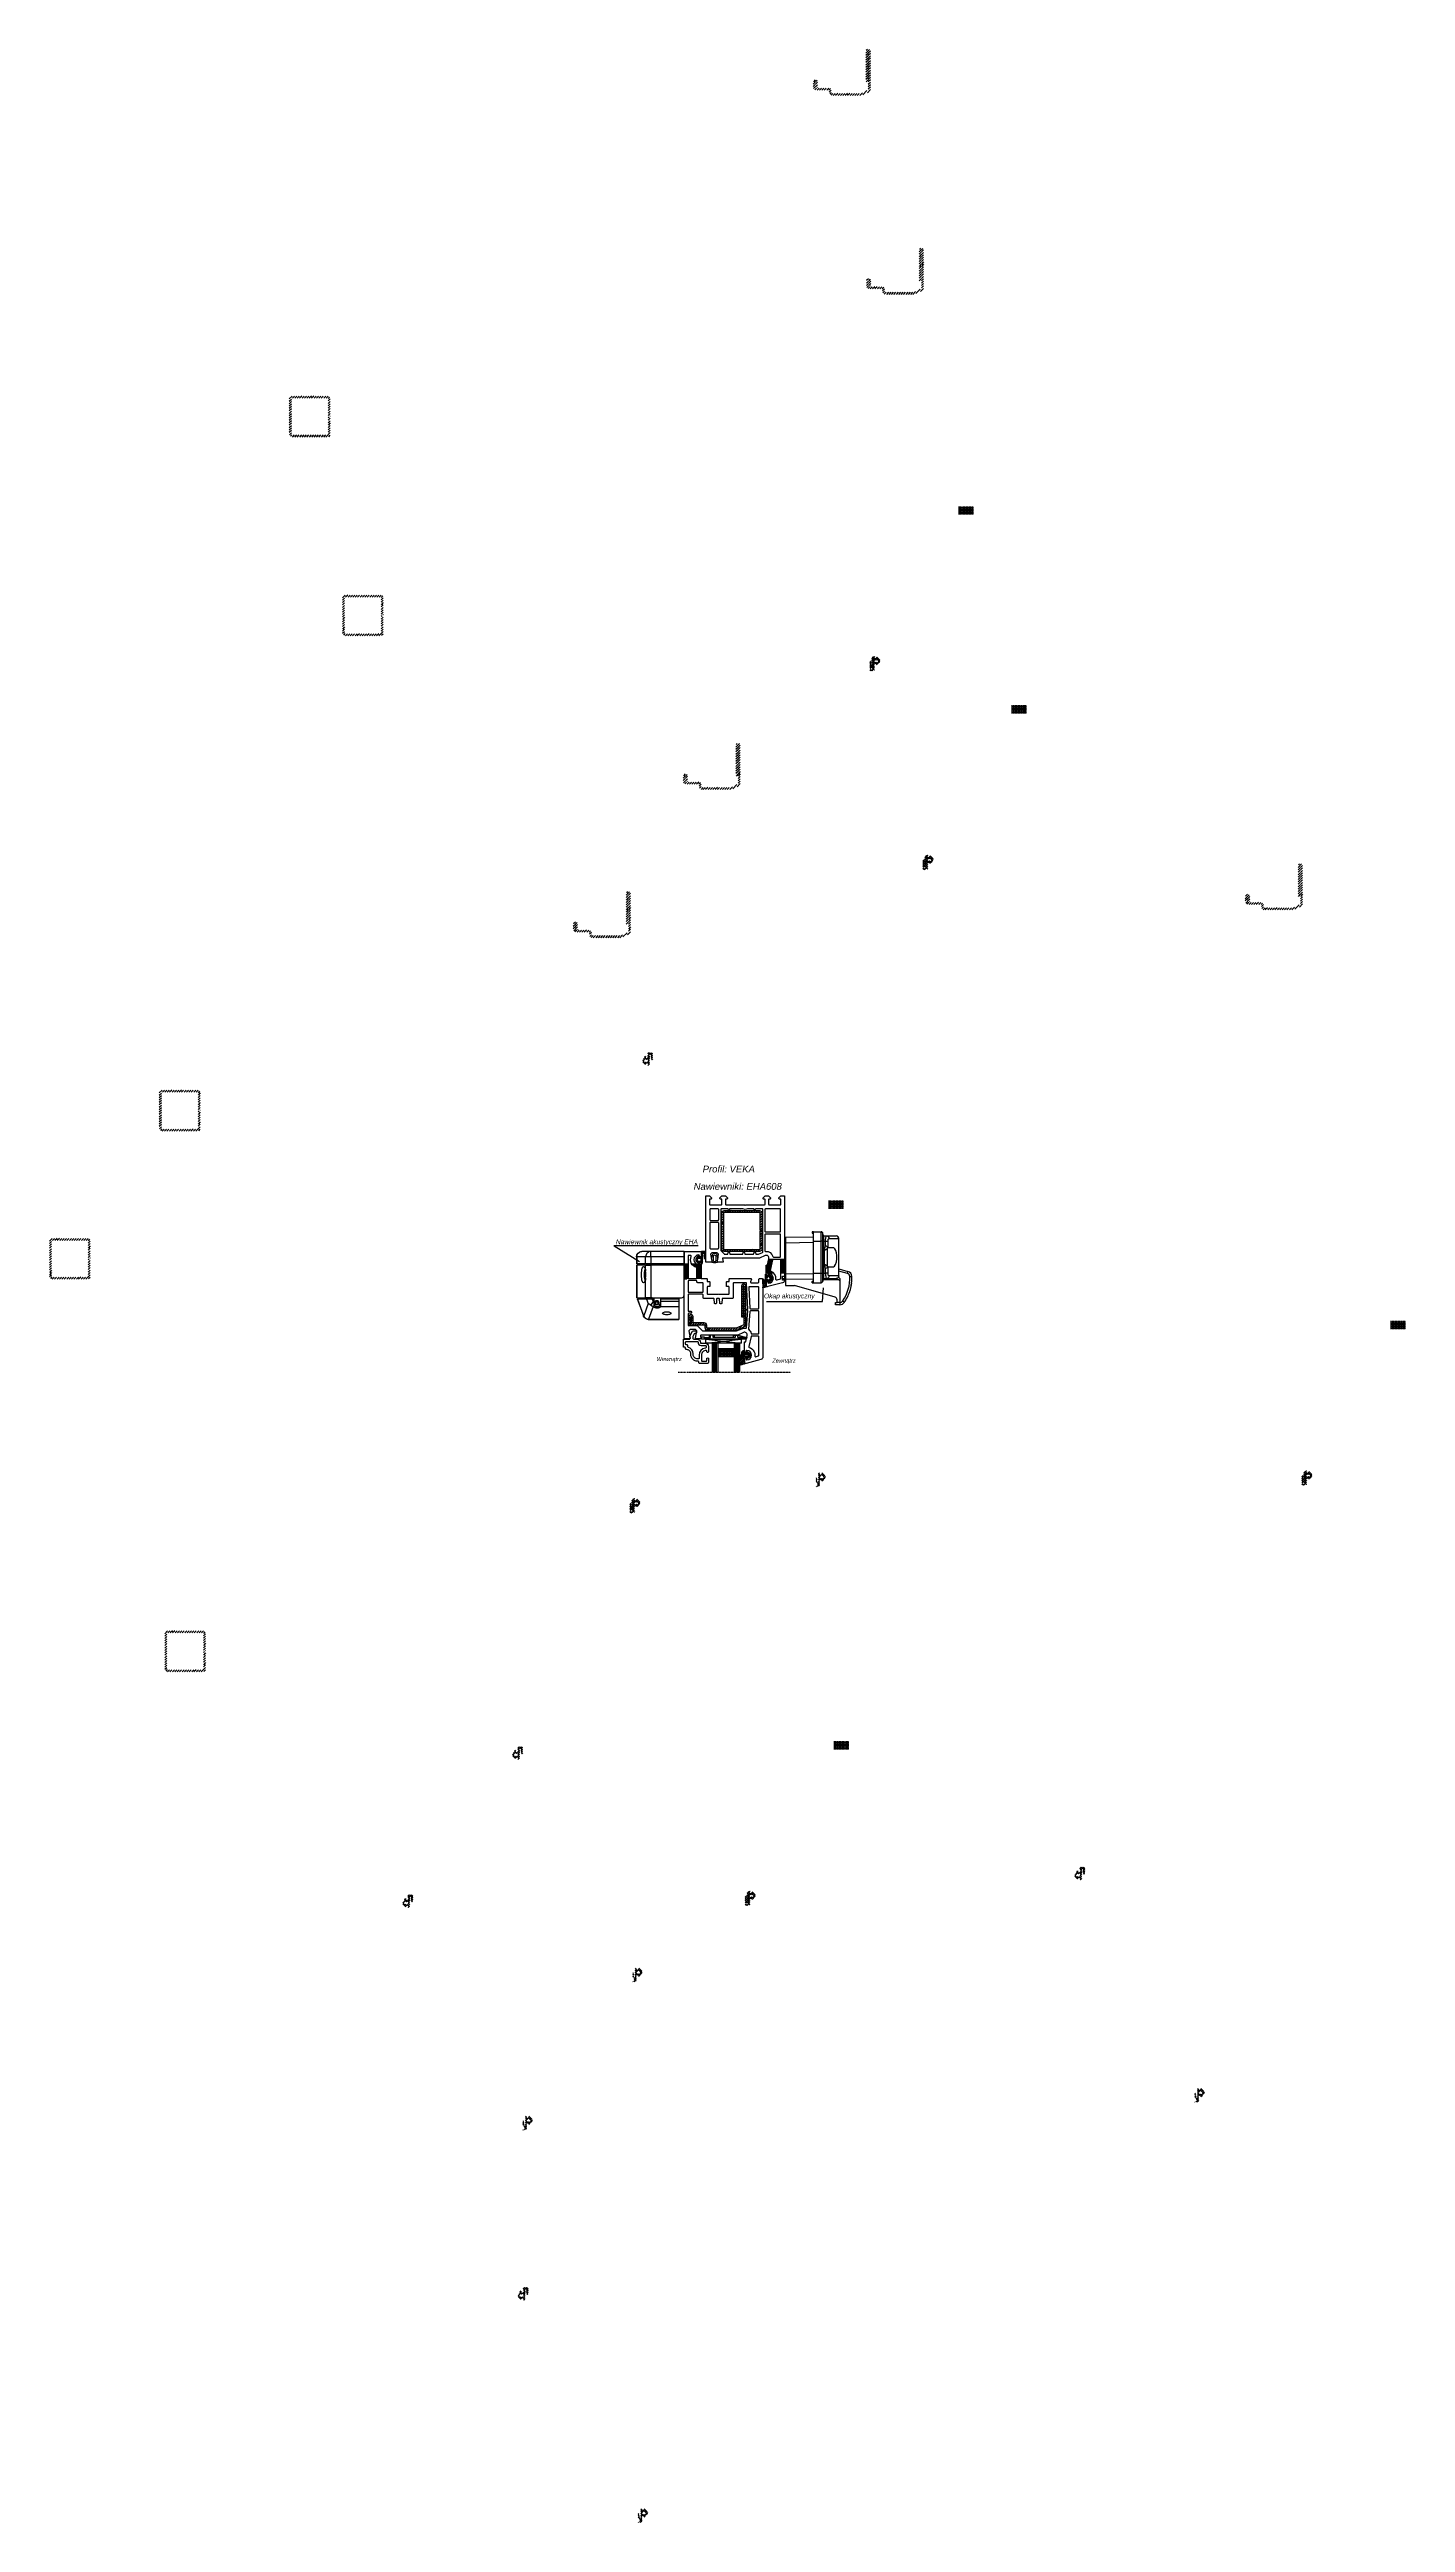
# Model space of a CAD drawing. Extents: x -228 to 769, y -793 to 1026.
import ezdxf

# ---------------------------------------------------------------- set-up
doc = ezdxf.new("R2010")
doc.units = 0
doc.header["$MEASUREMENT"] = 0
doc.linetypes.add('AUSGEZOGEN', pattern=[0])
doc.linetypes.add('STRICHPUNKT', pattern=[1, 0.5, -0.25, 0, -0.25])
doc.layers.get('0').update_dxf_attribs({"linetype": 'CONTINUOUS'})
for name, color, linetype in [('JUNTAS', 7, 'CONTINUOUS'), ('PALAU', 7, 'CONTINUOUS'), ('PERFILES', 7, 'CONTINUOUS'), ('REFUERZO', 7, 'CONTINUOUS'), ('SJ', 7, 'CONTINUOUS'), ('SR', 7, 'CONTINUOUS'), ('VIDRIO', 7, 'CONTINUOUS')]:
    doc.layers.add(name, color=color, linetype=linetype)
doc.styles.get("Standard").update_dxf_attribs({"font": 'ARIALI.TTF'})

# ---------------------------------------------------------------- blocks, each defined once
blk = doc.blocks.new('*X')
at = {"color": 0}
for p, q in [((348.6, 713.5), (351.4, 716.3)), ((351.6, 711.9), (348.8, 714.7)), ((351.2, 710.9), (349, 713.1)), ((349.3, 712.7), (350.1, 713.5)), ((350.3, 714.6), (349.5, 715.4)), ((349.9, 712), (350.9, 713)), ((351.4, 715), (350.1, 716.2)), ((350.6, 711.2), (353.7, 714.3)), ((351.4, 716.3), (350.8, 717)), ((351.5, 715), (352.5, 716)), ((353.7, 714), (351.8, 716)), ((353.7, 711.2), (351.9, 713)), ((352.5, 714.5), (353.7, 715.7)), ((353.7, 712.6), (352.6, 713.7)), ((352.7, 712), (353.7, 712.9)), ((353, 719.3), (354.5, 720.8)), ((354.5, 718.9), (353, 720.4)), ((353, 717.9), (354.3, 719.2)), ((354.1, 717.9), (353, 719)), ((353.7, 716.9), (353, 717.6)), ((353, 716.4), (353.7, 717.1)), ((353.7, 715.5), (353, 716.2)), ((353.1, 710.9), (353.7, 711.5)), ((354.7, 720.1), (354.1, 720.7)), ((354.4, 717.8), (354.9, 718.4)), ((354.7, 716.8), (355.5, 717.5)), ((355.5, 716.5), (354.7, 717.3)), ((354.8, 715.5), (355.5, 716.1)), ((355.5, 715.1), (354.8, 715.7)), ((355.2, 714.4), (355.5, 714.7)), ((355.5, 720.7), (355.3, 721)), ((436.6, 551.2), (437.6, 552.1)), ((437.7, 550.8), (436.6, 551.9)), ((436.6, 549.8), (437.7, 550.8)), ((439.1, 548.1), (436.6, 550.5)), ((437.7, 548.1), (436.6, 549.1)), ((436.7, 552.6), (437.4, 553.3)), ((437.5, 552.4), (436.7, 553.2)), ((436.7, 548.4), (437.9, 549.6)), ((437.7, 548.1), (440, 550.3)), ((438.7, 551.8), (440, 553.2)), ((440, 549.9), (438.7, 551.2)), ((440, 551.4), (438.8, 552.6)), ((438.8, 550.5), (440, 551.7)), ((440.1, 548.5), (438.8, 549.7)), ((438.9, 556.3), (439.9, 557.3)), ((438.9, 554.9), (440.2, 556.1)), ((440, 554.2), (438.9, 555.3)), ((438.9, 553.4), (440, 554.5)), ((440.7, 552.1), (438.9, 553.9)), ((440.6, 555.1), (439, 556.6)), ((439.2, 548.1), (440.1, 549)), ((440, 557), (439.6, 557.4)), ((440.3, 552), (441.3, 553.1)), ((440.5, 555.1), (442.2, 556.8)), ((442, 555.1), (441.1, 556)), ((442.6, 551.6), (441.1, 553.1)), ((441.5, 551.8), (443.9, 554.2)), ((442, 550.8), (441.6, 551.2)), ((443.8, 554.7), (441.8, 556.7)), ((441.9, 555.1), (442.9, 556)), ((441.9, 550.8), (442.5, 551.4)), ((443.2, 552.4), (442.5, 553.1)), ((442.9, 554.6), (443.5, 555.2)), ((443.7, 553.3), (443.1, 554)), ((269.5, 259.6), (272.2, 262.3)), ((271.7, 257.2), (269.5, 259.4)), ((272.5, 257.8), (269.6, 260.8)), ((270, 258.7), (270.9, 259.6)), ((271.1, 260.7), (270.2, 261.6)), ((270.7, 258), (272.1, 259.4)), ((272.4, 260.8), (270.9, 262.3)), ((271.5, 257.3), (275.5, 261.4)), ((271.9, 262.6), (271.8, 262.8)), ((272.1, 260.8), (276.7, 265.4)), ((275.5, 259), (272.3, 262.2)), ((274.8, 256.9), (272.4, 259.4)), ((273.3, 257.8), (275.5, 260)), ((273.4, 264.9), (275.7, 267.2)), ((273.4, 266.4), (273.8, 266.8)), ((275.7, 263.1), (273.4, 265.4)), ((273.4, 263.5), (275.1, 265.2)), ((275.5, 261.9), (273.4, 264)), ((273.4, 260.6), (275.5, 262.8)), ((275.5, 260.5), (273.4, 262.6)), ((275.4, 257.7), (273.4, 259.7)), ((273.8, 256.5), (273.4, 256.9)), ((276.9, 263.4), (273.6, 266.6)), ((273.6, 256.6), (275.5, 258.6)), ((275.3, 266.4), (274.7, 267)), ((276.7, 266.3), (275.8, 267.2)), ((275.8, 263.1), (276.9, 264.1)), ((276.9, 261.9), (275.9, 262.9)), ((275.9, 261.8), (276.9, 262.7)), ((276.9, 260.5), (275.9, 261.5)), ((275.9, 260.4), (276.9, 261.3)), ((276, 266.1), (276.9, 267)), ((276.2, 259.8), (276, 260)), ((276.9, 264.8), (276.1, 265.5)), ((200.7, 151.9), (211.7, 151.9)), ((200.7, 150.8), (211.7, 150.8)), ((200.7, 149.6), (211.7, 149.6)), ((200.7, 148.5), (211.7, 148.5)), ((200.7, 147.4), (211.7, 147.4)), ((201.4, 146.4), (201.4, 152.4)), ((202.5, 146.4), (202.5, 152.4)), ((203.6, 146.4), (203.6, 152.4)), ((204.8, 146.4), (204.8, 152.4)), ((205.9, 146.4), (205.9, 152.4)), ((207, 146.4), (207, 152.4)), ((208.1, 146.4), (208.1, 152.4)), ((209.2, 146.4), (209.2, 152.4)), ((210.4, 146.4), (210.4, 152.4)), ((211.5, 146.4), (211.5, 152.4)), ((673.7, 92.1), (676.9, 95.3)), ((673.7, 90.3), (675.2, 91.8)), ((673.8, 94), (675, 95.1)), ((677.1, 93.8), (678.6, 95.3)), ((678.9, 93.8), (680.4, 95.3)), ((680.7, 93.8), (682.2, 95.3)), ((682.4, 93.8), (683.9, 95.3)), ((684.2, 93.8), (685.7, 95.3)), ((686, 93.8), (687.5, 95.3)), ((687.7, 93.8), (689.2, 95.3)), ((689.5, 93.8), (691, 95.3)), ((691.3, 93.8), (692.8, 95.3)), ((693, 93.8), (694.5, 95.3)), ((694.8, 93.8), (696.3, 95.3)), ((696.6, 93.8), (698.1, 95.3)), ((698.4, 93.8), (699.9, 95.3)), ((700.1, 93.8), (701.6, 95.3)), ((701.9, 93.7), (702.9, 94.8)), ((702.2, 92.3), (703.6, 93.7)), ((702.2, 90.5), (703.7, 92)), ((673.7, 88.6), (675.2, 90.1)), ((673.7, 86.8), (675.2, 88.3)), ((673.7, 85), (675.2, 86.5)), ((673.7, 83.3), (675.2, 84.8)), ((673.7, 81.5), (675.2, 83)), ((673.7, 79.7), (674, 80)), ((673.7, 77.9), (675.2, 79.4)), ((673.7, 76.2), (675.2, 77.7)), ((673.7, 74.4), (675.2, 75.9)), ((673.7, 72.6), (675.2, 74.1)), ((674.5, 80.5), (675.2, 81.2)), ((702.2, 88.8), (703.7, 90.3)), ((702.2, 87), (703.7, 88.5)), ((702.2, 85.2), (703.7, 86.7)), ((702.2, 83.5), (703.7, 85)), ((702.2, 81.7), (703.7, 83.2)), ((702.2, 79.9), (703.7, 81.4)), ((702.2, 78.2), (703.7, 79.7)), ((702.2, 76.4), (703.7, 77.9)), ((702.2, 74.6), (703.7, 76.1)), ((702.2, 72.9), (703.7, 74.4)), ((673.7, 70.9), (675.2, 72.4)), ((673.7, 69.1), (675.2, 70.6)), ((673.7, 67.3), (675.2, 68.8)), ((674.1, 66), (675.2, 67.1)), ((675.2, 65.3), (676.7, 66.8)), ((676.9, 65.3), (678.4, 66.8)), ((678.7, 65.3), (680.2, 66.8)), ((680.5, 65.3), (682, 66.8)), ((682.2, 65.3), (683.7, 66.8)), ((684, 65.3), (685.5, 66.8)), ((685.8, 65.3), (687.3, 66.8)), ((687.5, 65.3), (689, 66.8)), ((689.3, 65.3), (690.8, 66.8)), ((691.1, 65.3), (692.6, 66.8)), ((692.8, 65.3), (694.3, 66.8)), ((694.6, 65.3), (696.1, 66.8)), ((696.4, 65.3), (697.9, 66.8)), ((698.1, 65.3), (699.6, 66.8)), ((699.9, 65.3), (701.4, 66.8)), ((701.7, 65.3), (703.7, 67.3)), ((702.2, 71.1), (703.7, 72.6)), ((702.2, 69.3), (703.7, 70.8)), ((702.2, 67.6), (703.7, 69.1)), ((276.5, -160.2), (278.7, -157.9)), ((276.5, -162), (278, -160.5)), ((276.5, -163.7), (278, -162.2)), ((279, -159.5), (282.1, -156.4)), ((282.3, -157.9), (284.3, -155.8)), ((284.6, -157.3), (286.1, -155.8)), ((286.4, -157.3), (287.9, -155.8)), ((288.1, -157.3), (289.6, -155.8)), ((289.9, -157.3), (291.4, -155.8)), ((291.7, -157.3), (293.2, -155.8)), ((293.4, -157.3), (294.9, -155.8)), ((295.2, -157.3), (296.7, -155.8)), ((297, -157.3), (298.5, -155.8)), ((298.7, -157.3), (300.2, -155.8)), ((300.5, -157.3), (302, -155.8)), ((302.3, -157.3), (303.8, -155.8)), ((304, -157.3), (305.4, -156)), ((305.2, -158), (306.4, -156.8)), ((305.2, -159.7), (306.7, -158.3)), ((305.8, -160.9), (306.9, -159.8)), ((307.1, -161.3), (308.6, -159.8)), ((308.9, -161.3), (310.4, -159.8)), ((310.7, -161.3), (312.2, -159.8)), ((312.4, -161.3), (313.9, -159.8)), ((314.2, -161.3), (315.7, -159.8)), ((315.3, -162), (315.5, -161.8)), ((315.3, -163.8), (316.8, -162.3)), ((316, -161.3), (317.3, -160)), ((317, -162.1), (318.2, -160.9)), ((317, -163.9), (318.5, -162.4)), ((276.5, -165.5), (278, -164)), ((276.5, -167.3), (278, -165.8)), ((276.5, -169), (278, -167.5)), ((276.5, -170.8), (278, -169.3)), ((276.5, -172.6), (278, -171.1)), ((276.5, -174.3), (278, -172.8)), ((276.5, -176.1), (278, -174.6)), ((276.5, -177.9), (278, -176.4)), ((276.5, -179.6), (278, -178.1)), ((276.5, -181.4), (278, -179.9)), ((276.5, -183.2), (278, -181.7)), ((278.2, -167.3), (279.6, -165.8)), ((278.2, -169.1), (279.7, -167.6)), ((278.2, -170.9), (279.7, -169.4)), ((278.2, -172.6), (279.7, -171.1)), ((278.2, -174.4), (279.7, -172.9)), ((278.2, -176.2), (279.7, -174.7)), ((278.2, -177.9), (279.7, -176.4)), ((278.2, -179.7), (279.7, -178.2)), ((278.2, -181.5), (279.7, -180)), ((278.2, -183.2), (279.7, -181.7)), ((315.3, -165.6), (316.8, -164.1)), ((315.7, -166.9), (316.8, -165.8)), ((317, -165.6), (318.5, -164.1)), ((317, -167.3), (318.4, -165.9)), ((276.5, -184.9), (278, -183.4)), ((276.5, -186.7), (278, -185.2)), ((276.5, -188.5), (278, -187)), ((277.1, -189.6), (279.7, -187)), ((278.2, -185), (279.7, -183.5)), ((278.2, -186.8), (279.7, -185.3)), ((278.7, -189.7), (279.5, -188.9))]:
    blk.add_line(p, q, dxfattribs=at)
blk = doc.blocks.new('A$C306F5713')
at = {"color": 7, "linetype": 'CONTINUOUS'}
for p, q in [((1, 25), (13.21, 25)), ((1, 25), (1, 23)), ((1, 23), (13.21, 23)), ((1, 23), (1, 20.5)), ((1, 20.5), (13.21, 20.5)), ((1, 20.5), (1, 20)), ((1, 20), (13.21, 20)), ((1, 9), (1, 20)), ((11, 25), (16.5, 25)), ((13.21, 25), (16.5, 25)), ((13.21, 23), (13.21, 25)), ((13.21, 23), (15.15, 23)), ((13.21, 23), (13.21, 20.5)), ((13.21, 20.5), (13.21, 20)), ((13.21, 20.5), (15.15, 20.5)), ((13.21, 20), (13.21, 8)), ((13.21, 20), (14.66, 20)), ((15.15, 20), (13.21, 20)), ((14.66, 20), (14.66, 20.5)), ((15.15, 23), (18.43, 23)), ((15.15, 20.5), (15.15, 23)), ((15.15, 20.5), (18.43, 20.5)), ((15.15, 17.78), (15.15, 20)), ((15.15, 20), (18.43, 20)), ((17.95, 20.5), (17.95, 20)), ((18, 20), (18, 20.5)), ((18.43, 23), (18.5, 23)), ((18.43, 23), (18.43, 20.5)), ((18.43, 20.5), (18.5, 20.5)), ((18.43, 20), (18.43, 8)), ((18.5, 23), (18.5, 20.5)), ((18.5, 20), (18.5, 8)), ((0, 15), (0, 15.17)), ((1, 15), (0, 15)), ((0.47, 15.67), (1, 15.7)), ((15.15, 8), (15.15, 15.22)), ((13.21, 8), (2, 8)), ((2.9, 8), (2.9, 7.5)), ((2.9, 7.5), (2.9, 6.63)), ((2.9, 7.5), (9.65, 7.5)), ((2.9, 6.63), (9.65, 6.63)), ((2.9, 6.63), (2.9, 4.75)), ((2.9, 4.75), (2.9, 0.12)), ((9.65, 4.75), (2.9, 4.75)), ((14.06, 0.12), (2.9, 0.12)), ((2.9, 0.12), (2.9, 0)), ((9.65, 8), (9.65, 7.5)), ((9.65, 7.5), (9.65, 6.63)), ((9.65, 6.63), (9.65, 6)), ((9.65, 6), (9.65, 4.77)), ((9.65, 4.75), (9.65, 4.77)), ((10.32, 6.43), (10.24, 4.96)), ((11.08, 7), (10.92, 7)), ((11.75, 5.01), (11.68, 6.43)), ((12.15, 8), (12.15, 7.5)), ((12.15, 7.5), (12.15, 6.63)), ((12.15, 7.5), (12.73, 7.5)), ((12.15, 6.63), (12.4, 6.63)), ((12.15, 6.63), (12.15, 6)), ((12.15, 6), (12.15, 4.77)), ((12.15, 4.77), (12.15, 4.75)), ((12.15, 4.75), (12.4, 4.75)), ((12.73, 7.5), (12.4, 6.63)), ((12.4, 4.75), (14.06, 0.12)), ((12.73, 8), (13.04, 8)), ((12.73, 7.5), (12.73, 8)), ((12.73, 7.5), (14.8, 7.5)), ((13.21, 8), (15.15, 8)), ((14.08, 0), (14.02, 0)), ((14.06, 0.12), (14.12, 0.1)), ((14.8, 7.5), (14.22, 5.94)), ((14.22, 5.94), (15.86, 1.38)), ((14.25, 8), (14.25, 7.5)), ((14.8, 7.5), (18.09, 7.5)), ((18.43, 8), (15.15, 8)), ((15.86, 1.38), (15.85, 1.34)), ((15.86, 1.38), (18.09, 7.5)), ((15.89, 1.28), (15.9, 1.32)), ((18.15, 7.5), (15.9, 1.32)), ((17.54, 7.5), (17.54, 8)), ((17.58, 8), (17.58, 7.5)), ((18.09, 7.5), (18.15, 7.5)), ((14.02, 0), (2.9, 0)), ((14.02, 0), (11.15, 0))]:
    blk.add_line(p, q, dxfattribs=at)
at = {"color": 7, "linetype": 'CONTINUOUS', "flags": 128}
for points in [[(13.21, 25), (13.59, 24.96), (13.95, 24.85), (14.29, 24.66), (14.58, 24.41), (14.82, 24.11), (15, 23.77), (15.11, 23.39), (15.15, 23)], [(15.89, 19.55), (15.66, 19.43), (15.45, 19.07), (15.27, 18.49), (15.15, 17.78)], [(15.37, 18.83), (15.47, 18.51), (15.57, 17.94), (15.64, 17.25), (15.67, 16.5), (15.64, 15.75), (15.57, 15.06), (15.47, 14.49), (15.37, 14.17)], [(15.89, 13.45), (16.12, 13.57), (16.38, 14.06), (16.5, 14.49), (16.61, 15.06), (16.68, 15.75), (16.7, 16.5), (16.68, 17.25), (16.61, 17.94), (16.5, 18.51), (16.38, 18.94), (16.12, 19.43), (15.89, 19.55)], [(18.43, 23), (18.39, 23.39), (18.28, 23.77), (18.11, 24.11), (17.87, 24.41), (17.57, 24.66), (17.24, 24.85), (16.88, 24.96), (16.5, 25)], [(0, 15.17), (0.03, 15.35), (0.14, 15.51), (0.3, 15.63), (0.47, 15.67)], [(15.15, 15.22), (15.08, 15.84), (15.05, 16.5), (15.08, 17.16), (15.15, 17.78)], [(15.15, 15.22), (15.27, 14.51), (15.45, 13.93), (15.66, 13.57), (15.89, 13.45)], [(2, 8), (1.62, 8.08), (1.29, 8.29), (1.08, 8.62), (1, 9)], [(8.95, 2.31), (8.89, 2.47), (8.64, 2.65), (8.4, 2.75), (8.13, 2.81), (7.77, 2.86), (7.4, 2.88), (7.03, 2.86), (6.67, 2.81), (6.4, 2.75), (6.16, 2.65), (5.91, 2.47), (5.85, 2.31)], [(5.85, 2.31), (5.91, 2.16), (6.16, 1.98), (6.4, 1.88), (6.67, 1.82), (7.03, 1.77), (7.4, 1.75), (7.77, 1.77), (8.13, 1.82), (8.4, 1.88), (8.64, 1.98), (8.89, 2.16), (8.95, 2.31)], [(9.65, 5.47), (9.67, 5.43), (9.92, 5.16), (10.06, 5.07)], [(12.15, 4.75), (12.04, 4.59), (11.77, 4.45), (11.38, 4.35), (11.14, 4.33), (10.9, 4.32), (10.66, 4.33), (10.42, 4.35), (10.03, 4.45), (9.76, 4.59), (9.65, 4.75)], [(12.12, 5.71), (11.98, 5.37), (11.74, 5.07), (11.37, 4.84), (11.14, 4.77), (10.9, 4.75), (10.66, 4.77), (10.43, 4.84), (10.06, 5.07), (9.82, 5.37), (9.68, 5.71)], [(10.92, 7), (10.7, 6.96), (10.51, 6.84), (10.37, 6.65), (10.32, 6.43)], [(11.68, 6.43), (11.63, 6.65), (11.49, 6.84), (11.3, 6.96), (11.08, 7)], [(12.4, 6.63), (12.87, 5.96), (13.29, 5.34)], [(13.29, 5.34), (12.86, 4.99), (12.4, 4.75)], [(13.29, 5.34), (13.83, 5.6), (14.22, 5.94)], [(14.08, 0), (14.65, 0.1), (15.18, 0.37), (15.6, 0.78), (15.89, 1.28)], [(14.12, 0.1), (14.15, 0.1), (14.17, 0.08), (14.19, 0.06), (14.19, 0.03), (14.16, 0.01), (14.13, 0), (14.08, 0)], [(15.85, 1.34), (15.6, 0.91), (15.21, 0.52), (14.7, 0.24), (14.12, 0.1)], [(15.85, 1.34), (15.85, 1.3), (15.85, 1.27), (15.85, 1.24), (15.87, 1.24), (15.87, 1.25), (15.88, 1.26), (15.89, 1.28)]]:
    blk.add_lwpolyline(points, dxfattribs=at)
at = {"color": 7, "linetype": 'CONTINUOUS'}
for radius in [0.625, 0.525]:
    blk.add_circle((11.02, 6), radius, dxfattribs=at)
for centre, start, end in [((16.5, 23), 0, 90), ((14.02, 2), 271.16576, 291.81443), ((14.02, 2), 297.76924, 313.28383), ((14.02, 2), 319.14796, 340)]:
    blk.add_arc(centre, 2, start, end, dxfattribs=at)
blk = doc.blocks.new('NAWIEWNIK_EHA')
at = {"xscale": -2, "yscale": 2, "zscale": 2}
blk.add_blockref('A$C306F5713', (31.7, -2.8), dxfattribs=at)
blk = doc.blocks.new('nawiewnik EHA')
at = {"color": 7}
blk.add_blockref('NAWIEWNIK_EHA', (16.5, -57.1), dxfattribs=at)
blk = doc.blocks.new('okap akustyczny do EHA')
at = {"color": 7, "linetype": 'CONTINUOUS'}
for p, q in [((4.8, -6.7), (25.6, -6.3)), ((4.8, -6.7), (4.8, -10.7)), ((4.8, -10.7), (25.6, -10.3)), ((4.8, -10.7), (4.8, -33.3)), ((24.6, -2.6), (24.6, -3.6)), ((25.6, -2.6), (24.6, -2.6)), ((24.6, -3.6), (25.6, -4.2)), ((25.6, -2.6), (31.1, -2.6)), ((25.6, -9.6), (25.6, -2.6)), ((25.6, -33.1), (25.6, -9.6)), ((25.6, -9.6), (31.1, -9.6)), ((31.1, -9.6), (31.1, -2.6)), ((31.1, -33.1), (31.1, -9.6)), ((32.1, -9.6), (31.1, -9.6)), ((32.9, -5.7), (32.1, -3.3)), ((32.1, -9.6), (32.1, -33.1)), ((32.1, -9.6), (33, -9.6)), ((32.9, -5.6), (35.1, -5.6)), ((33, -33.1), (33, -9.6)), ((33, -9.6), (34.3, -9.6)), ((33.7, -16.4), (34.3, -13)), ((33.7, -26.4), (33.7, -16.4)), ((34.3, -13), (34.3, -9.6)), ((34.3, -9.6), (36.2, -9.6)), ((35.1, -5.6), (42.1, -5.6)), ((35.7, -28.2), (35.7, -14.6)), ((36.2, -14.4), (36, -14.4)), ((36.2, -14.4), (36.2, -9.6)), ((40.1, -14.4), (36.2, -14.4)), ((36.9, -7.6), (44, -7.6)), ((44, -7.6), (44, -35.1)), ((44.1, -7.6), (44, -7.6)), ((44.1, -35.1), (44.1, -7.6)), ((2.8, -27.2), (4.8, -27.2)), ((2.8, -27.2), (2.8, -28.2)), ((2.8, -30.2), (2.8, -28.2)), ((2.8, -28.2), (4.8, -28.2)), ((4.8, -30.2), (2.8, -30.2)), ((2.8, -37.2), (2.8, -35.2)), ((2.8, -35.2), (4.8, -35.2)), ((4.8, -33.3), (4.8, -37.3)), ((4.8, -33.3), (25.6, -33.6)), ((25.6, -40.1), (25.6, -33.1)), ((25.6, -33.1), (31.1, -33.1)), ((31.1, -40.1), (31.1, -33.1)), ((31.1, -33.1), (32.1, -33.1)), ((32.1, -33.1), (33, -33.1)), ((33, -33.1), (34.3, -33.1)), ((34.3, -33.1), (34.3, -29.8)), ((36.2, -33.1), (34.3, -33.1)), ((36, -28.4), (36.2, -28.4)), ((36.2, -28.4), (40.1, -28.4)), ((36.2, -33.1), (36.2, -28.4)), ((44, -35.1), (36.9, -35.1)), ((44.8, -37.1), (43.8, -36.1)), ((44, -35.1), (44.1, -35.1)), ((44.1, -29.9), (50.8, -31.8)), ((50.4, -33.3), (44.1, -31.5)), ((50.4, -33.3), (50.8, -31.8)), ((52.2, -35.6), (53.8, -35.5)), ((53.8, -35.5), (53.8, -35.5)), ((4.8, -37.2), (2.8, -37.2)), ((2.8, -38.2), (2.8, -37.2)), ((4.8, -38.2), (2.8, -38.2)), ((4.8, -37.3), (25.6, -37.6)), ((4.8, -37.3), (4.8, -42.2)), ((4.8, -42.2), (11.5, -42.2)), ((41.4, -50.8), (11.5, -42.2)), ((24.6, -39.2), (25.6, -38.6)), ((24.6, -40.1), (24.6, -39.2)), ((24.6, -40.1), (25.6, -40.1)), ((25.6, -40.1), (31.1, -40.1)), ((32.9, -37.1), (32.1, -39.5)), ((32.7, -37.7), (43.8, -37.7)), ((32.9, -37.1), (35.1, -37.1)), ((34.9, -37), (35.1, -37.1)), ((34.9, -37.1), (35.4, -37.1)), ((35.2, -37.1), (35, -37.1)), ((35.4, -37.1), (35.1, -37.1)), ((35.1, -37.1), (39.2, -37.1)), ((39.2, -37.1), (42.1, -37.1)), ((42.8, -54.7), (42.8, -52.7)), ((43.8, -37.7), (44.8, -38.7)), ((44.8, -37.1), (44.8, -38.7)), ((44.8, -38.7), (44.8, -54.7)), ((47, -53.5), (48.3, -54.4)), ((48.3, -54.4), (48.3, -54.4)), ((41.8, -56.3), (41.8, -54.7)), ((41.8, -54.7), (42.8, -54.7)), ((44.8, -56.3), (41.8, -56.3)), ((44.8, -54.7), (42.8, -54.7)), ((44.8, -54.7), (44.8, -56.3))]:
    blk.add_line(p, q, dxfattribs=at)
at = {"color": 7, "linetype": 'CONTINUOUS', "flags": 128}
for points in [[(32.1, -3.3), (31.9, -3), (31.7, -2.8), (31.4, -2.7), (31.1, -2.6)], [(32.1, -3.3), (32.1, -3.8), (32.1, -5.2), (32.1, -7.2), (32.1, -9.6)], [(33, -9.6), (33, -8.2), (33, -6.9), (33, -6), (32.9, -5.7)], [(35.6, -14.8), (35.6, -14.9), (35.2, -15.4), (34.5, -15.9), (33.7, -16.4)], [(34.3, -9.6), (34.4, -8.2), (34.5, -7.5), (34.6, -6.8), (34.7, -6.3), (34.8, -5.9), (35.1, -5.6)], [(36.2, -14.4), (35.9, -14), (35.5, -13.7), (34.9, -13.3), (34.3, -13)], [(35.1, -5.6), (35.8, -5.8), (36.4, -6.2), (36.8, -6.9), (36.9, -7.6)], [(35.6, -14.8), (35.7, -14.6), (35.8, -14.5), (35.9, -14.4), (36, -14.4), (36, -14.4), (36, -14.4), (36, -14.4)], [(36.2, -9.6), (36.3, -8.9), (36.3, -8.6), (36.4, -8.2), (36.7, -7.8), (36.9, -7.6)], [(40.1, -28.4), (41, -28), (41.8, -26.7), (42.3, -24.7), (42.6, -22.5), (42.6, -20.2), (42.4, -18.2), (41.9, -16.4), (41.2, -15.1), (40.4, -14.4), (40.1, -14.4)], [(44.1, -7.6), (44.1, -7.6), (44.1, -7.6), (44.1, -7.6), (44.1, -7.6), (44.1, -7.6), (44.1, -7.4), (44, -6.9), (43.9, -6.7), (43.8, -6.5), (43.5, -6.2), (43.2, -6), (42.8, -5.8), (42.1, -5.6)], [(44, -7.6), (43.8, -6.9), (43.4, -6.2), (42.8, -5.8), (42.1, -5.6)], [(32.1, -33.1), (32.1, -35.6), (32.1, -37.6), (32.1, -39), (32.1, -39.5)], [(32.9, -37.1), (33, -36.8), (33, -35.9), (33, -34.6), (33, -33.1)], [(33.7, -26.4), (34.5, -26.9), (35.2, -27.4), (35.6, -27.9), (35.6, -28)], [(34.3, -29.8), (34, -28.1), (33.7, -26.4)], [(36.2, -28.4), (35.9, -28.7), (35.5, -29.1), (34.9, -29.4), (34.3, -29.8)], [(34.3, -33.1), (34.4, -34.6), (34.5, -35.3), (34.6, -36), (34.7, -36.5), (34.8, -36.9), (34.9, -37)], [(36.9, -35.1), (36.8, -35.9), (36.6, -36.2), (36.4, -36.6), (36.1, -36.8), (35.8, -37), (35.4, -37.1)], [(36, -28.4), (36, -28.4), (36, -28.4), (36, -28.4), (35.9, -28.4), (35.8, -28.3), (35.7, -28.2), (35.6, -28)], [(36.9, -35.1), (36.7, -35), (36.4, -34.6), (36.3, -34.2), (36.3, -33.9), (36.2, -33.1)], [(44.1, -35.1), (44, -35.9), (43.5, -36.6), (42.9, -37), (42.1, -37.1)], [(44, -35.1), (43.8, -35.9), (43.4, -36.6), (42.8, -37), (42.1, -37.1)], [(32.1, -39.5), (31.9, -39.8), (31.7, -40), (31.4, -40.1), (31.1, -40.1)], [(42.8, -52.7), (42.7, -52), (42.4, -51.4), (41.9, -51), (41.4, -50.8)], [(48.9, -53.6), (49.2, -53), (49.5, -52.4), (49.6, -52.3)], [(50.6, -50.3), (50.9, -50.1), (50.9, -50.1), (50.9, -50.1)], [(50.9, -50.1), (50.9, -50.1), (50.9, -50), (50.9, -49.7)], [(52.4, -45.7), (52.6, -45.5), (52.6, -45.4), (52.6, -45.4)], [(52.6, -45.4), (52.7, -45.4), (52.7, -45.4), (52.6, -45.1)], [(53.6, -40.5), (53.6, -40.5), (53.6, -40.5), (53.5, -40.2)], [(53.5, -40.8), (53.6, -40.6), (53.6, -40.5), (53.6, -40.5)], [(53.7, -38), (53.7, -37.3), (53.8, -36.8), (53.8, -36.5)]]:
    blk.add_lwpolyline(points, dxfattribs=at)
at = {"color": 7, "linetype": 'CONTINUOUS'}
for centre, radius, start, end in [((23.8, -37.1), 28.4, 324.7782, 3.2218), ((49.7, -35.7), 2.47, 3.2218, 74), ((49.7, -35.7), 4.07, 3.2218, 74), ((23.8, -37.1), 30, 1.2547, 3.2218), ((44.8, -52), 2.69, 270, 324.7782), ((44.8, -52), 4.29, 270, 324.7782), ((23.8, -37.1), 30, 324.7782, 326.7453), ((23.8, -37.1), 29.9, 329.5518, 333.9327), ((23.8, -37.1), 29.9, 329.5518, 333.8497), ((23.8, -37.1), 29.9, 334.9871, 343.475), ((23.8, -37.1), 29.9, 335.0605, 343.3946), ((23.8, -37.1), 29.9, 344.5369, 353.0109), ((23.8, -37.1), 29.9, 344.6054, 352.9395), ((23.8, -37.1), 29.9, 354.1503, 358.4482), ((23.8, -37.1), 29.9, 354.0789, 358.4482)]:
    blk.add_arc(centre, radius, start, end, dxfattribs=at)

msp = doc.modelspace()

# ---------------------------------------------------------------- hatches: boundary and pattern name
for points in [[(239, 132.4), (239, 121.8), (242.5, 121.8, -0.414214), (242, 122.3), (242, 132.4)], [(248.5, 129.5), (248.5, 122.3, -0.414214), (248, 121.8), (252, 121.8, -0.414214), (251.5, 122.3), (251.5, 132.4), (250.2, 132.4, -0.260078), (249.8, 132.2, -0.092861), (248.5, 132.4), (244.7, 132.4, 0.180751), (248.1, 129.9, -0.334224)], [(304.8, 136.1), (301.3, 136.1), (300.4, 132, -0.4237), (300, 131.8), (299.8, 131.8, 0.49327), (299.5, 131.5), (299.5, 126.1), (304.8, 126.1, 0.10578), (302.8, 127.2, -0.391516), (302.5, 127.8), (304.3, 135.7, -0.34853)], [(310, 135.6), (310, 126.1), (313, 126.1), (313, 136.1), (309.5, 136.1, -0.414214)]]:
    msp.add_hatch(color=256).paths.add_polyline_path(points)

# ---------------------------------------------------------------- linework, layer by layer
for p, q in [((249.3, 145.9), (187.4, 145.9)), ((187.6, 146), (206.3, 134.4)), ((242, 132.4), (239, 132.4)), ((248.5, 132.4), (244.7, 132.4)), ((251.6, 132.4), (250.2, 132.4)), ((301.3, 136.1), (313, 136.1)), ((242.5, 121.8), (239, 121.8)), ((252, 121.8), (248, 121.8)), ((299.5, 126.1), (304.8, 126.1)), ((310, 126.1), (313.3, 126.1)), ((340.8, 105), (341.6, 115)), ((299.6, 105), (340.8, 105))]:
    msp.add_line(p, q)
at = {"layer": 'JUNTAS'}
for points in [[(250.4, 133.8), (251.3, 133.7, -0.363978), (251.6, 133.4), (251.6, 132.6, 0.610812), (252, 132.4, 0.1396), (252.7, 133.6), (252.7, 136.6, -0.092069), (252.8, 137.2, 0.110632), (252.9, 137.8), (252.7, 139.9, -0.944107), (253.8, 139.9), (254.1, 136.7, 0.912048), (254.9, 136.7), (254.9, 137.8), (254.9, 141.2, 0.414214), (254.4, 141.7), (252, 141.7, 0.414214), (251.5, 141.2), (251.6, 137.8), (250.4, 137.6, -0.414214), (250.1, 137.8), (250, 138.8, 0.675824), (249.4, 138.9), (248, 136.8, 0.328038), (248.1, 134.5), (249.3, 133, 0.555116), (249.8, 133.1), (250.1, 133.6, -0.339446)], [(251.6, 135), (251.6, 136.4, 0.41418), (251.3, 136.7), (249.5, 136.7, 0.997566), (249.5, 134.7), (251.3, 134.7, 0.414214)], [(261.5, 134.2, -0.414214), (260.7, 135), (260.7, 138.4, -0.414214), (261.5, 139.2, -0.414214), (262.3, 138.4), (262.3, 135, -0.414214)], [(301.2, 124.9, -0.62269), (301.7, 125), (303.8, 122.5, -0.367518), (303.8, 121.5), (301.7, 119, -0.622728), (301.2, 119.1), (301, 119.8, 0.354142), (300.7, 120), (299.8, 120, 0.414222), (299.5, 119.7), (299.5, 116.8, 0.241486), (299.9, 116, -0.632813), (299.8, 115.7), (297.3, 115, -0.920456), (297.1, 115.6), (297.9, 115.9, 0.48268), (298.1, 116.8), (297, 118.3), (297, 121.6, -0.394388), (297.6, 121), (297.8, 118.6, 1), (298.8, 118.6), (298.8, 124.8, -1), (299.5, 124.8), (299.5, 124.3, 0.414195), (299.8, 124), (300.7, 124, 0.354134), (301, 124.2)], [(301.5, 123), (300.8, 123, 1), (300.8, 121), (301.5, 121, 1)], [(283.5, 63), (283.5, 59.3, -0.350921), (283.1, 58.8), (280.3, 58.2, -0.552509), (280, 58.5), (280.3, 59.7, 0.245001), (280.1, 60.4), (280, 65.3, -0.900748), (281, 65.4), (281, 62.6, 0.900274), (281.4, 62.6), (281.4, 67.2, -0.414615), (283.2, 69, -0.414213), (283.5, 68.7), (283.5, 68, 0.414214), (283.8, 67.7), (284.6, 67.7, 0.354119), (284.9, 68), (284.9, 68.1, -0.578123), (285.4, 68.2), (286.8, 67, -0.443841), (286.8, 64), (285.4, 62.8, -0.578122), (284.9, 63), (284.9, 63.1, 0.354118), (284.6, 63.3), (283.8, 63.3, 0.414214)], [(280.7, 59.8, 1), (282, 59.8, 0.999752)], [(283.8, 66.2), (285.5, 66.2, -1), (285.5, 64.8), (283.8, 64.8, -0.414214), (283.5, 65.1), (283.5, 65.9, -0.414214)]]:
    msp.add_lwpolyline(points, format="xyb", close=True, dxfattribs=at)
for points in [[(263.9, 134.1, -0.682687), (263.9, 133.9, -0.078753), (261.5, 133.5, -0.078753), (259.1, 133.9, -0.683147), (259.1, 134.1, 0.327103)], [(259.1, 136.9), (259.9, 139.4, -0.318638), (261.3, 140.5), (261.5, 140.3), (261.7, 140.5, -0.318638), (263.1, 139.4), (263.9, 136.9)]]:
    msp.add_lwpolyline(points, format="xyb", dxfattribs=at)
at = {"layer": 'PALAU', "color": 5}
msp.add_arc((298.5, 183.2), 1.41, 345.0191, 346.1438, dxfattribs=at)
at = {"layer": 'PERFILES'}
for points in [[(255, 182.3, -0.414218), (255.5, 182.8), (257.7, 182.8), (259.2, 181.3), (259.2, 180.8, -0.414214), (258.7, 180.3), (258.2, 180.3, 0.414214), (257.7, 179.8), (257.7, 176.6, 0.414214), (258.2, 176.1), (266.4, 176.1, 0.414214), (266.9, 176.6), (266.9, 179.8, 0.414214), (266.4, 180.3), (265.9, 180.3, -0.414214), (265.4, 180.8), (265.4, 181.3), (266.9, 182.8), (269.4, 182.8), (270.9, 181.3), (270.9, 180.8, -0.414214), (270.4, 180.3), (269.9, 180.3, 0.414214), (269.4, 179.8), (269.4, 176.6, 0.414214), (269.9, 176.1), (283.5, 176.1), (284, 175.6), (284.5, 176.1), (298.1, 176.1, 0.414214), (298.6, 176.6), (298.6, 179.8, 0.414214), (298.1, 180.3), (297.6, 180.3, -0.414214), (297.1, 180.8), (297.1, 181.3), (298.6, 182.8), (301.1, 182.8), (302.6, 181.3), (302.6, 180.8, -0.414214), (302.1, 180.3), (301.6, 180.3, 0.414214), (301.1, 179.8), (301.1, 176.6, 0.414214), (301.6, 176.1), (309.8, 176.1, 0.414214), (310.3, 176.6), (310.3, 179.8, 0.414214), (309.8, 180.3), (309.3, 180.3, -0.414214), (308.8, 180.8), (308.8, 181.3), (310.3, 182.8), (312.5, 182.8, -0.414214), (313, 182.3), (313, 120.7, -0.339463), (311.5, 118.8), (300.7, 115.9, -0.493136), (299.5, 116.8), (299.5, 119.4, -1), (300.7, 119.4), (300.7, 119, 0.414214), (301.2, 118.5, 1), (301.2, 125.5, 0.414214), (300.7, 125), (300.7, 124.5, -1), (299.5, 124.5), (299.5, 131.5, -0.49327), (299.8, 131.8), (300, 131.8, 0.4237), (300.4, 132), (301.4, 136.4, 0.617148), (298.7, 138.7), (294.5, 136.8), (267.5, 136.8, 0.493143), (267.2, 136.5), (267.8, 134.2, -0.509489), (267.5, 133.9), (263.9, 134, -0.450501), (263.5, 134.6), (264.4, 139.8), (263.4, 140.8), (259.5, 140.8), (258.5, 139.8), (259.5, 134.6, -0.450464), (259, 134), (255.3, 133.8, -0.429632), (255, 134.1), (255, 182.3)], [(251.5, 72.6), (254.8, 72.6, -0.414215), (255.3, 72.1), (255.3, 71.2, -0.388717), (254.8, 70.7, 0.388717), (250.1, 65.5), (250.1, 63.3, -0.414214), (249.6, 62.8), (249, 62.8, -0.414214), (245.7, 66), (245.7, 66.6, 0.339223), (242.2, 71.2, -0.339223), (241.9, 71.7), (241.9, 72.5, 0.414215), (241.4, 73), (240.7, 73, -0.414215), (240.2, 73.5), (240.2, 75.1, -0.414214), (240.7, 75.6), (248.8, 75.6, -0.447218), (249.3, 75.1, 0.447218), (251.5, 72.6)]]:
    msp.add_lwpolyline(points, format="xyb", dxfattribs=at)
for points in [[(258.5, 164.6), (264, 164.6, 0.414214), (264.5, 165.1), (264.5, 172.6, 0.414214), (264, 173.1), (258.5, 173.1, 0.414214), (258, 172.6), (258, 165.1, 0.414214)], [(291.5, 172.8, -1), (290.5, 172.8), (290.5, 173.1), (285.6, 173.1), (284, 172.6), (282.3, 173.1), (272.5, 173.1), (272.5, 172.8, -1), (271.5, 172.8), (271.5, 173.1), (266.5, 173.1, 0.414214), (266, 172.6), (266, 142.7, 0.198912), (266.1, 142.4), (268.5, 140, 0.198912), (268.8, 139.8), (271.2, 139.8), (271.5, 141, -0.767307), (272.5, 141), (272.8, 139.8), (282.2, 139.8), (282.5, 141, -0.767401), (283.5, 141), (283.8, 139.8), (290.2, 139.8), (290.5, 141, -0.767401), (291.5, 141), (291.8, 139.8), (293.8, 139.8), (296.7, 141.1, 0.298209), (297, 141.5), (297, 172.6, 0.414214), (296.5, 173.1), (291.5, 173.1)], [(310, 172.6, 0.414214), (309.5, 173.1), (299, 173.1, 0.414214), (298.5, 172.6), (298.5, 156.6, 0.414214), (299, 156.1), (309.5, 156.1, 0.414214), (310, 156.6)], [(258.5, 143.8), (264, 143.8, 0.414214), (264.5, 144.3), (264.5, 162.6, 0.414215), (264, 163.1), (258.5, 163.1, 0.414214), (258, 162.6), (258, 144.3, 0.414214)], [(310, 138.1), (310, 154.1, 0.414214), (309.5, 154.6), (299, 154.6, 0.414214), (298.5, 154.1), (298.5, 142.3, 0.441028), (299, 141.8, -0.374176), (304.3, 138, 0.348547), (304.8, 137.6), (309.5, 137.6, 0.414214)], [(256.3, 115.9, 0.414214), (256, 115.6), (256, 110.8, 0.414214), (256.5, 110.3), (263.8, 110.3), (264.1, 110), (264.4, 110.3), (271.7, 110.3, 0.414214), (272.2, 110.8), (272.2, 115.6, 0.414214), (271.9, 115.9), (270.5, 115.9, -0.414214), (270.2, 116.2), (270.2, 119.3, -0.414214), (270.5, 119.6), (271.9, 119.6, 0.414214), (272.2, 119.9), (272.2, 121.5, -0.414213), (272.5, 121.8), (288.2, 121.8, -0.493144), (288.5, 121.5), (287.9, 119.5, 0.493144), (288.4, 118.8), (293.5, 118.8, 0.414214), (294, 119.3), (294, 121.3, -0.414214), (294.5, 121.8), (296.5, 121.8, -0.414214), (297, 121.3), (297, 64.2, -0.339463), (295.5, 62.3), (284.7, 59.4, -0.493136), (283.5, 60.3), (283.5, 62.9, -1), (284.7, 62.9), (284.7, 62.5, 0.414214), (285.2, 62, 1), (285.2, 69, 0.414214), (284.7, 68.5), (284.7, 68, -1), (283.5, 68), (283.5, 75, -0.49327), (283.8, 75.3), (284, 75.3, 0.4237), (284.4, 75.5), (285.4, 79.9, 0.617148), (282.7, 82.2), (278.5, 80.3), (251.7, 80.3, 0.493143), (251.2, 79.7), (251.7, 78, -0.509489), (251.2, 77.4), (247.9, 77.5, -0.450501), (247.5, 78.1), (248.4, 83.3), (247.4, 84.3), (243.5, 84.3), (242.5, 83.3), (243.5, 78.1, -0.450464), (243, 77.5), (239.5, 77.4, -0.429632), (239, 77.9), (239, 141.3, -0.414213), (239.5, 141.8), (251, 141.8, -0.414214), (251.5, 141.3), (251.5, 138.3, -1), (250.3, 138.3), (250.3, 138.7, 0.414218), (249.8, 139.2, 0.999984), (249.8, 132.2, 0.414218), (250.3, 132.7), (250.3, 133.2, -1), (251.5, 133.2), (251.5, 122.3, 0.414214), (252, 121.8), (255.7, 121.8, -0.414214), (256, 121.5), (256, 119.9, 0.414214), (256.3, 119.6), (257.7, 119.6, -0.414214), (258, 119.3), (258, 116.2, -0.414214), (257.7, 115.9)], [(248.5, 129.5, 0.334224), (248.1, 129.9, -0.455635), (244.3, 138.1, 0.54329), (243.8, 138.9), (242.5, 138.9, 0.414214), (242, 138.4), (242, 122.3, 0.414214), (242.5, 121.8), (248, 121.8, 0.414214), (248.5, 122.3)], [(310, 135.6), (310, 121.8, -0.339453), (309.6, 121.4), (307.2, 120.7, -0.534363), (306.6, 121.3, 0.363268), (302.8, 127.2, -0.391516), (302.5, 127.8), (304.3, 135.7, -0.34853), (304.8, 136.1), (309.5, 136.1, -0.414214)], [(253, 118.3, 0.414214), (252.5, 118.8), (249, 118.8, -0.414214), (248.5, 119.3), (248.5, 119.8, 0.414214), (248, 120.3), (242.5, 120.3, 0.414214), (242, 119.8), (242, 112.3, 0.414214), (242.5, 111.8), (252.5, 111.8, 0.414214), (253, 112.3)], [(285, 85.7), (286, 98.3), (285.5, 98.3, -1), (285.5, 99.3), (286, 99.3), (285, 118.4, 0.398959), (284.5, 118.8), (275.7, 118.8, 0.414214), (275.2, 118.3), (275.2, 107.8, -0.414214), (274.7, 107.3), (267.5, 107.3, 0.398959), (267, 106.9), (266.9, 103.8, -0.398959), (266.4, 103.3), (265.8, 103.3, -0.398959), (265.3, 103.8), (265.1, 106.9, 0.398959), (264.6, 107.3), (263.5, 107.3, 0.398959), (263, 106.9), (262.9, 103.8, -0.398959), (262.4, 103.3), (261.8, 103.3, -0.398959), (261.3, 103.8), (261.1, 106.9, 0.398959), (260.6, 107.3), (253.5, 107.3, -0.414214), (253, 107.8), (253, 109.8, 0.414214), (252.5, 110.3), (242.5, 110.3, 0.414214), (242, 109.8), (242, 98.3, 0.414214), (242.5, 97.8), (244, 97.8, -0.414214), (244.5, 97.3), (244.5, 96.8, -0.414214), (244, 96.3), (242.5, 96.3, 0.414214), (242, 95.8), (242, 87.8, 0.414214), (242.5, 87.3), (248.4, 87.3, -0.198912), (248.8, 87.2), (252.5, 83.5, 0.198912), (252.8, 83.3), (277.7, 83.3), (281.5, 84.9, -0.150457), (284.4, 85.3, 0.44657)], [(293.5, 99.6, 0.414214), (294, 100.1), (294, 115.3, 0.414214), (293.5, 115.8), (287.1, 115.8, 0.429634), (286.6, 115.3), (287.4, 100.1, 0.398959), (287.9, 99.6)], [(288.3, 81.5, 0.348547), (288.8, 81.1), (293.5, 81.1, 0.414214), (294, 81.6), (294, 97.6, 0.414214), (293.5, 98.1), (287.9, 98.1, 0.391946), (287.4, 97.6), (286.4, 84.7, 0.247958), (286.6, 84.3, -0.16814)], [(255.3, 69, 0.414214), (251.8, 65.5), (251.8, 61.6, 0.414214), (252.3, 61.1), (255.3, 61.1, 0.414214), (255.8, 61.6), (255.8, 62.9, -1.000008), (257, 62.9), (257, 60.4, -0.414215), (256, 59.4), (250.5, 59.4, -0.414212), (250, 59.9), (250, 60.6, 0.414212), (249.5, 61.1), (249, 61.1, -0.414214), (244, 66), (244, 66.6, 0.414215), (241, 69.6), (240.7, 69.6, -0.414215), (240.2, 70.1), (240.2, 70.8, 0.414215), (239.7, 71.3), (239, 71.3, -0.414215), (238.5, 71.8), (238.5, 76.9, -0.414212), (238.9, 77.3), (243, 77.3, 0.466303), (243.5, 77.9), (243.2, 79.5), (245.3, 83.1, -0.267945), (245.7, 83.3), (247.3, 83.3, -1.045768), (247.2, 81.4), (246.9, 81.4, 0.267956), (246.4, 81.1), (245.4, 79.3, 0.176326), (245.4, 79), (245.6, 77.8, 0.363965), (246.1, 77.3), (248.5, 77.3, -0.414216), (251, 74.8, 0.414224), (251.5, 74.3), (254.5, 74.3, -0.414214), (257, 71.8), (257, 68, -0.999987), (255.8, 68), (255.8, 68.5, 0.414214)], [(294, 65.3), (294, 79.1, 0.414214), (293.5, 79.6), (288.8, 79.6, 0.34853), (288.3, 79.2), (286.6, 71.8, 0.393253), (287, 71.2, -0.35604), (291.1, 64.9, 0.524243), (291.8, 64.4), (293.6, 64.9, 0.339454)]]:
    msp.add_lwpolyline(points, format="xyb", close=True, dxfattribs=at)
at = {"layer": 'REFUERZO'}
for points in [[(266.5, 143.8), (266.5, 169.8, -0.414214), (268.5, 171.8), (294.5, 171.8, -0.414214), (296.5, 169.8), (296.5, 157.1), (295, 157.1), (295, 169.8, 0.414214), (294.5, 170.3), (268.5, 170.3, 0.414214), (268, 169.8), (268, 143.8, 0.414214), (268.5, 143.3), (294.5, 143.3, 0.414214), (295, 143.8), (295, 156.6), (296.5, 156.6), (296.5, 143.8, -0.414214), (294.5, 141.8), (268.5, 141.8, -0.414214), (266.5, 143.8)], [(254.3, 85.8, 0.414214), (256.3, 83.8), (277.8, 83.8), (284.5, 87), (284.5, 116.3, 0.414214), (283, 117.8), (282.8, 117.8, 0.414214), (281.3, 116.3), (281.3, 93.8), (282.8, 93.8), (282.8, 116.3), (283, 116.3), (283, 87.9), (277.4, 85.3), (256.3, 85.3, -0.414214), (255.8, 85.8), (255.8, 87.3, 0.414214), (253.8, 89.3), (244.5, 89.3, -0.414214), (244, 89.8), (244, 93.8), (244.2, 93.8), (244.2, 89.8), (245.7, 89.8), (245.7, 93.8, 0.414214), (244.2, 95.3), (244, 95.3, 0.414214), (242.5, 93.8), (242.5, 89.8, 0.414214), (244.5, 87.8), (253.8, 87.8, -0.414214), (254.3, 87.3), (254.3, 85.8)]]:
    msp.add_lwpolyline(points, format="xyb", dxfattribs=at)
at = {"layer": 'VIDRIO', "linetype": 'AUSGEZOGEN'}
for p, q in [((251.4, 79), (253.8, 79)), ((251.9, 77.3), (251.4, 79)), ((284.8, 77.3), (251.9, 77.3)), ((253.8, 79), (253.8, 77.3)), ((253.8, 78.5), (258.5, 78.5)), ((255, 77.3), (281, 77.3)), ((255, 77.3), (281, 74.3)), ((255, 74.3), (255, 77.3)), ((281, 74.3), (255, 74.3)), ((280, 74.3), (256, 74.3)), ((261.5, 80.3), (257.5, 80.3)), ((257.5, 80.3), (257.5, 78.5)), ((258.5, 78.5), (258.5, 80.3)), ((260, 53), (260, 74.3)), ((260.5, 78.5), (260.5, 80.3)), ((276.5, 78.5), (260.5, 78.5)), ((261, 53), (261, 74.3)), ((261.5, 78.5), (261.5, 80.3)), ((262, 53), (262, 74.3)), ((263, 53), (263, 74.3)), ((264, 53), (264, 74.3)), ((275.5, 78.5), (275.5, 80.3)), ((275.5, 80.3), (278.5, 80.3)), ((276, 53), (276, 74.3)), ((276.5, 80.3), (276.5, 78.5)), ((277, 53), (277, 74.3)), ((278, 53), (278, 74.3)), ((278.5, 80.3), (285.1, 78.5)), ((278.5, 78.5), (278.5, 80.3)), ((278.5, 78.5), (284.8, 78.5)), ((285.1, 78.5), (278.5, 78.5)), ((279, 53), (279, 74.3)), ((280, 53), (280, 74.3)), ((280.5, 77.3), (280.5, 78.5)), ((281, 77.3), (281, 74.3)), ((285.1, 78.5), (284.8, 77.3)), ((264.5, 64.3), (264.5, 70.3)), ((264.5, 70.3), (275.5, 70.3)), ((275.5, 64.3), (264.5, 64.3)), ((275.5, 70.3), (275.5, 64.3))]:
    msp.add_line(p, q, dxfattribs=at)
at = {"layer": 'VIDRIO'}
msp.add_line((255, 74.3), (281, 77.3), dxfattribs=at)
at = {"layer": 'VIDRIO', "linetype": 'STRICHPUNKT'}
msp.add_line((234.7, 53), (317.2, 53), dxfattribs=at)

# ---------------------------------------------------------------- block references
for name, p in [('okap akustyczny do EHA', (308.7, 158.9)), ('nawiewnik EHA', (192.9, 151.6))]:
    msp.add_blockref(name, p)
at = {"layer": 'REFUERZO', "rotation": 180}
msp.add_blockref('*X', (970.2, 237.1), dxfattribs=at)
at = {"layer": 'SJ', "rotation": 180}
for p in [(652.5, 836), (691.6, 689.8), (556.9, 325.6), (476.1, 216.7)]:
    msp.add_blockref('*X', p, dxfattribs=at)
at = {"layer": 'SR', "rotation": 180}
msp.add_blockref('*X', (560.9, -72), dxfattribs=at)

# ---------------------------------------------------------------- texts
for s, height, p in [('Profil: VEKA', 5, (252.7, 199.9)), ('Nawiewniki: EHA608', 5, (246.1, 187.1)), ('Nawiewnik akustyczny EHA', 3.5, (188.9, 147.1)), ('Okap akustyczny', 3.5, (297.8, 107.3)), ('Wewnątrz', 3, (218.8, 61.2)), ('Zewnątrz', 3, (303.9, 60))]:
    msp.add_text(s, height=height).set_placement(p)

doc.saveas('drawing.dxf')
